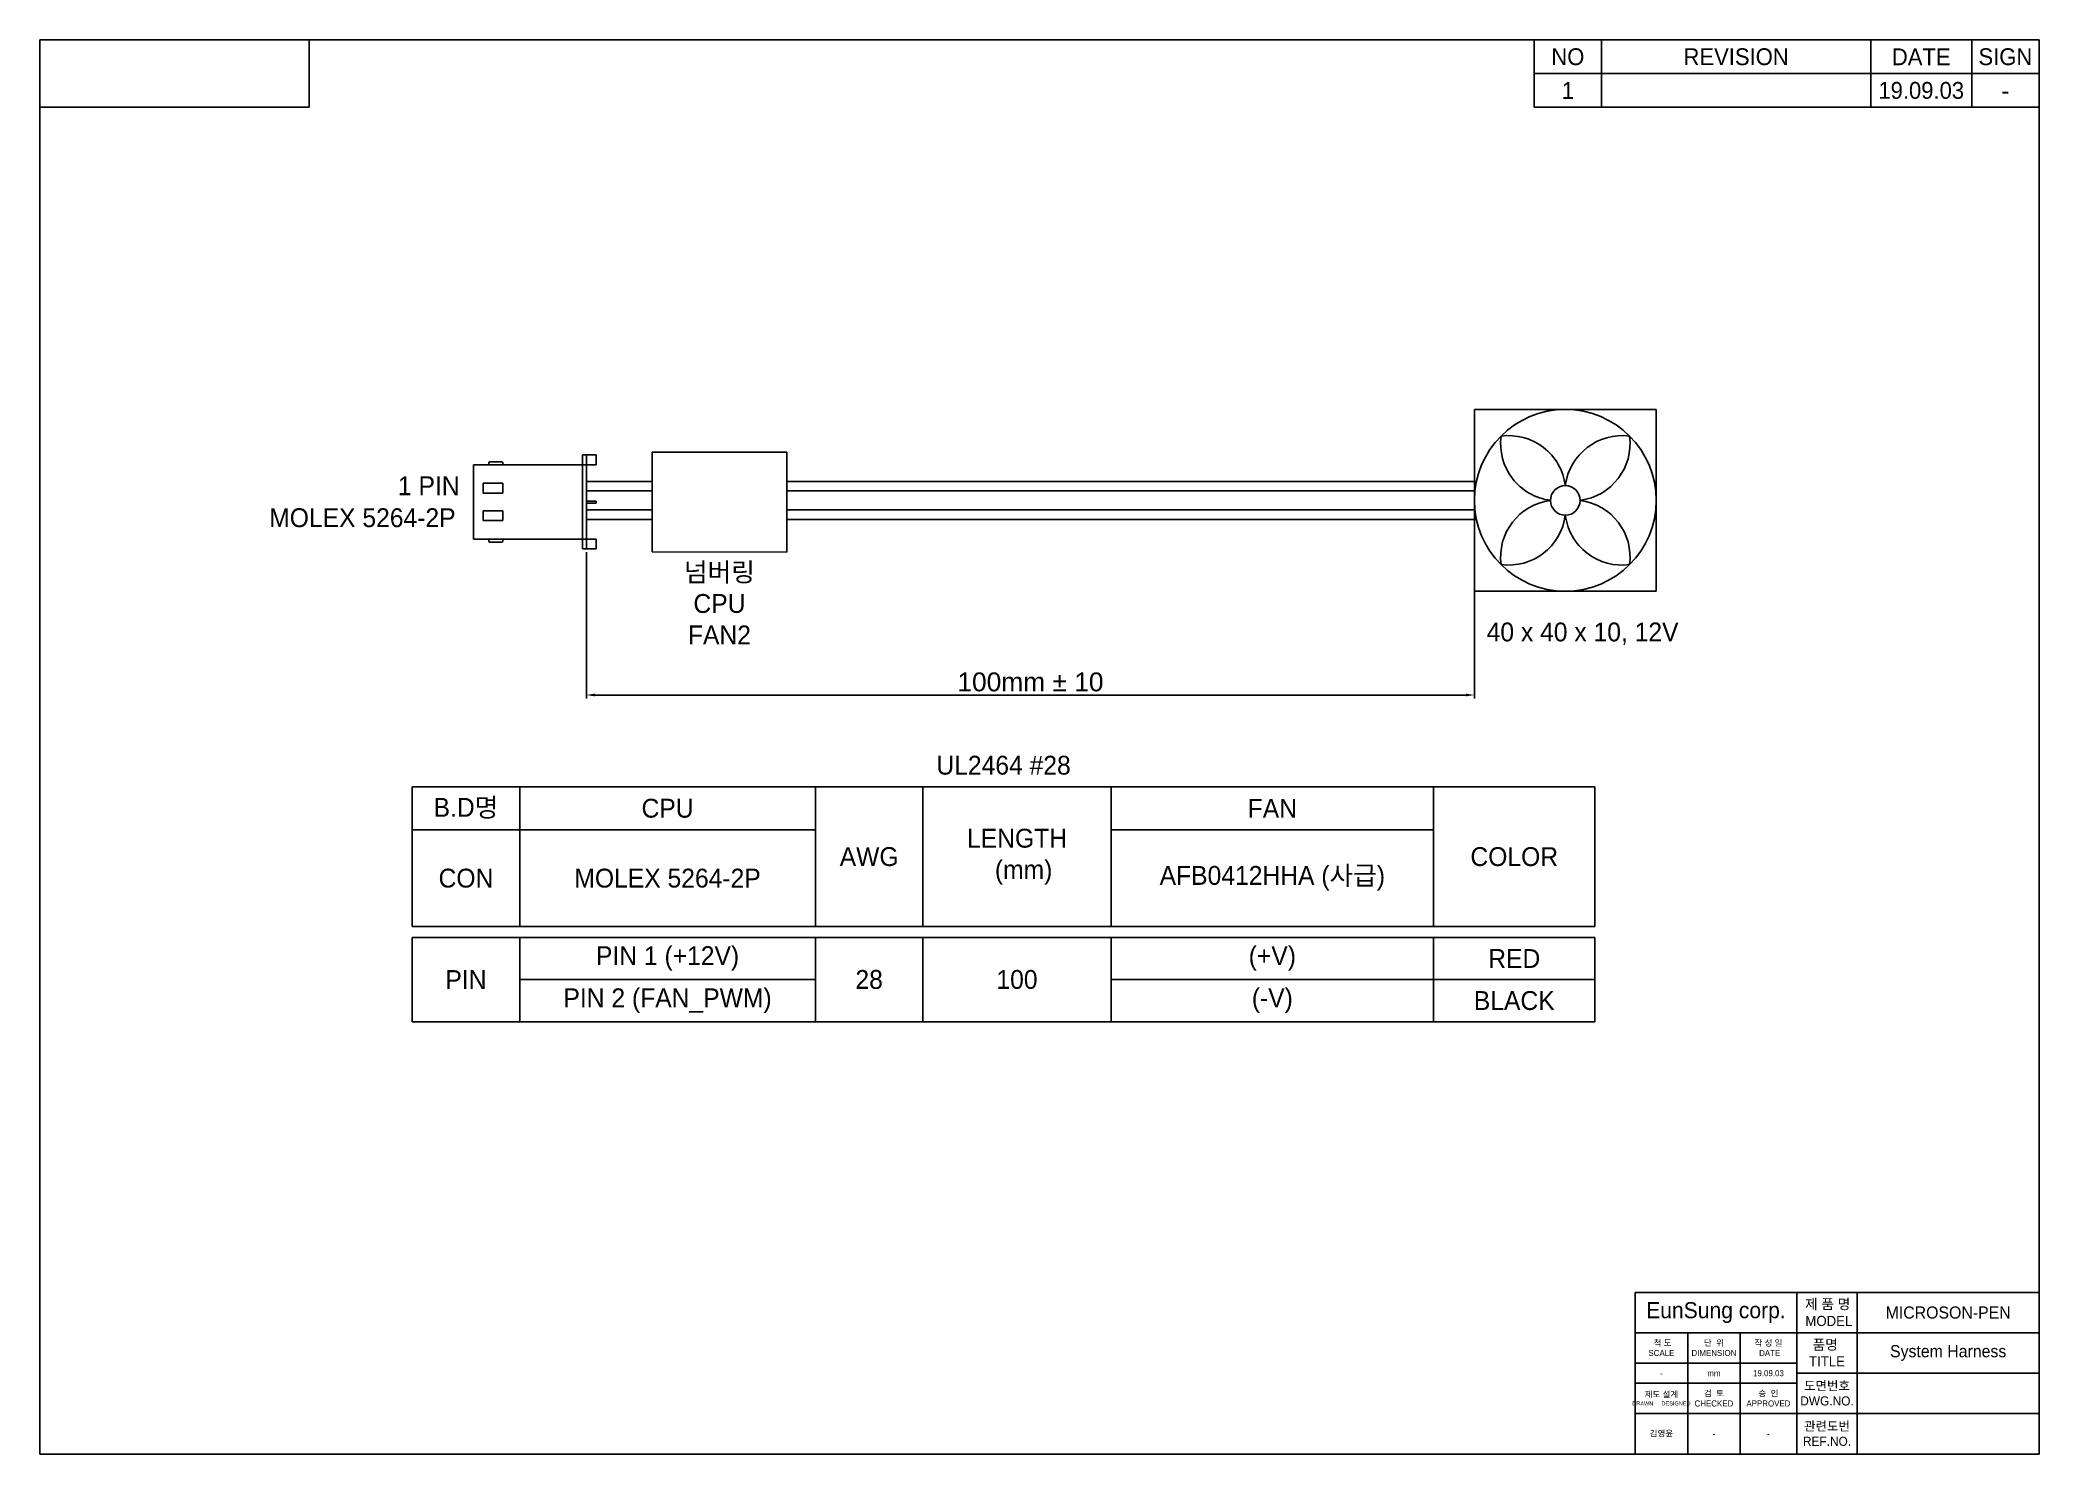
# Model space of a CAD drawing. Header units: millimetres. Extents: x 0 to 2432, y -442 to 868.
# Drawn here: x 1838 to 2432, y -442 to -22 of the extents above; entities that cross this region are included whole.
import ezdxf

# ---------------------------------------------------------------- set-up
doc = ezdxf.new("R2010")
doc.units = ezdxf.units.MM
doc.layers.add('0 @ 1', color=7, linetype='Continuous')
doc.styles.get("Standard").update_dxf_attribs({"font": 'arial.ttf'})
doc.styles.add('주석', font='gulim.ttc')
doc.dimstyles.new('ISO-25$0', dxfattribs={"dimtxt": 2.5, "dimasz": 2.5, "dimexe": 1, "dimexo": 1, "dimgap": 1, "dimtad": 1, "dimdec": 4, "dimdsep": 46, "dimtxsty": 'Standard', "dimcen": 2.5, "dimadec": 0, "dimazin": 2, "dimtfac": 1, "dimtdec": 4, "dimtmove": 0, "dimatfit": 3, "dimfxl": 0, "dimarcsym": 0})

msp = doc.modelspace()

# ---------------------------------------------------------------- texts
at = {"attachment_point": 5, "style": '주석'}
for s, insert, char_height, width in [('19.09.03', (2397.3878, -37.42252), 5, 30), ('40 x 40 x 10, 12V', (2296.76245, -198.76957), 5.6, 87.8570392), ('B.D명', (1964.966, -250.64291), 5.6, 31.9480142), ('CPU', (2024.86852, -250.64291), 5.6, 87.8570392), ('FAN', (2204.5761, -250.64291), 5.6, 95.8440427), ('LENGTH\\P{\\fGulim|b0|i0|c129|p50;\\W1.93502; }(mm)', (2128.69957, -265.01951), 5.6, 55.9090249), ('AWG', (2084.77105, -265.01951), 5.6, 31.9480142), ('AFB0412HHA (사급)', (2204.5761, -271.40912), 5.6, 95.8440427), ('COLOR', (2276.45914, -265.01951), 5.6, 47.9220214), ('CON', (1964.966, -271.40912), 5.6, 31.9480142), ('MOLEX 5264-2P', (2024.86852, -271.40912), 5.6, 87.8570392), ('PIN 1 (+12V)', (2024.86852, -295.24351), 5.6, 87.8570392), ('RED', (2276.45914, -295.24351), 5.6, 47.9220214), ('PIN 2 (FAN_PWM)', (2024.86852, -307.76948), 5.6, 87.8570392), ('BLACK', (2276.45914, -307.76948), 5.6, 47.9220214), ('EunSung corp.', (2336.3878, -400.42252), 4.7922, 48), ('{\\fGulim|b0|i0|c129|p50;\\W0.30066; }제 품 명  \\P MODEL', (2369.3878, -400.42252), 3, 18), ('MICROSON-PEN', (2405.3878, -400.42252), 3.6, 54), ('{\\fGulim|b0|i0|c129|p50;\\W1.07709; }척 도 \\PSCALE', (2320.1878, -410.92252), 1.8, 15.6), ('{단  위\\PDIMENSION}', (2335.7878, -410.92252), 1.8, 15.6), ('작 성 일\\P{\\fGulim|b0|i0|c129|p50;\\W1.15198; }DATE', (2351.9878, -410.92252), 1.8, 16.8), ('{품명 \\W0.94493; \\W1;TITLE}', (2369.3878, -412.42252), 3, 18), ('System Harness', (2405.3878, -412.42252), 3.6, 54), ('-', (2320.1878, -418.42252), 1.8, 15.6), ('mm', (2335.7878, -418.42252), 1.8, 15.6), ('19.09.03', (2351.9878, -418.42252), 1.8, 16.8), ('도면번호 DWG.NO.', (2369.3878, -424.42252), 2.7, 18), ('{제도 설계\\P\\H0.66667x;DRAWN\\H1.49999x;\\W3.72022; \\H0.66667x;\\W1;DESIGNED}', (2320.1878, -425.92252), 1.8, 15.6), ('{검  토\\PCHECKED}', (2335.7878, -425.92252), 1.8, 15.6), ('{승  인\\PAPPROVED}', (2351.9878, -425.92252), 1.8, 16.8), ('관련도번\\PREF.NO.', (2369.3878, -436.42252), 2.7, 18), ('김영윤', (2320.1878, -436.42252), 1.8, 15.6), ('-', (2335.7878, -436.42252), 1.8, 15.6), ('-', (2351.9878, -436.42252), 1.8, 16.8)]:
    msp.add_mtext(s, dxfattribs=dict(at, insert=insert, char_height=char_height, width=width))
at = {"layer": '0 @ 1', "style": '주석'}
for s, insert, char_height, width, attachment_point in [('NO', (2292.3878, -27.42252), 5, 20, 5), ('REVISION', (2342.3878, -27.42252), 5, 80, 5), ('DATE', (2397.3878, -27.42252), 5, 30, 5), ('SIGN', (2422.3878, -27.42252), 5, 20, 5), ('1', (2292.3878, -37.42252), 5, 20, 5), ('-', (2422.3878, -37.42252), 5.6, 20, 5), ('1 PIN', (1944.75048, -152.02234), 5.6, 35.8666684, 1), ('MOLEX 5264-2P', (1934.19291, -164.35151), 5.6, 69.4203014, 5), ('{넘버링\\PCPU\\PFAN2}', (2040.28565, -189.79488), 5.6, 40, 5), ('UL2464 #28', (2124.70607, -237.8637), 5.6, 351.4281566, 5), ('(+V)', (2204.5761, -295.24351), 5.6, 95.8440427, 5), ('PIN', (1964.966, -301.5065), 5.6, 31.9480142, 5), ('28', (2084.77105, -301.5065), 5.6, 31.9480142, 5), ('100', (2128.69957, -301.5065), 5.6, 55.9090249, 5), ('(-V)', (2204.5761, -307.76948), 5.6, 95.8440427, 5)]:
    msp.add_mtext(s, dxfattribs=dict(at, insert=insert, char_height=char_height, width=width, attachment_point=attachment_point))

# ---------------------------------------------------------------- blocks, each defined once
blk = doc.blocks.new('*D35')
at = {"color": 0, "lineweight": -2}
for p, q in [((2000.77, -174.57), (2000.77, -217.98)), ((2264.63, -174.57), (2264.63, -217.98)), ((2003.27, -216.98), (2262.13, -216.98))]:
    blk.add_line(p, q, dxfattribs=at)
at = {"color": 0}
for points in [[(2003.27, -216.56), (2003.27, -217.39), (2000.77, -216.98)], [(2262.13, -217.39), (2262.13, -216.56), (2264.63, -216.98)]]:
    blk.add_solid(points, dxfattribs=at)
at = {"layer": 'Defpoints', "color": 0}
for p in [(2000.77, -173.57), (2264.63, -173.57), (2264.63, -216.98)]:
    blk.add_point(p, dxfattribs=at)
at = {"color": 0, "insert": (2132.7, -213.12), "char_height": 2.5, "attachment_point": 5}
blk.add_mtext('{\\H2.24x;100mm ± 10}', dxfattribs=at)

# ---------------------------------------------------------------- dimensions: what is measured, and where the dimension line sits
dim = msp.add_aligned_dim(p1=(2000.77137, -173.57039), p2=(2264.63469, -173.57039), distance=-43.40667, text='{\\H2.24x;100mm ± 10}', dimstyle='ISO-25$0')
dim.commit()
dim.dimension.update_dxf_attribs({"geometry": '*D35', "text_midpoint": (2132.70303, -213.11825)})

# ---------------------------------------------------------------- linework, layer by layer
for p, q in [((1838.3878, -22.42252), (2432.3878, -22.42252)), ((1838.3878, -442.42252), (1838.3878, -22.42252)), ((1918.3878, -22.42252), (1918.3878, -42.42252)), ((2282.3878, -22.42252), (2282.3878, -42.42252)), ((2302.3878, -22.42252), (2302.3878, -42.42252)), ((2382.3878, -22.42252), (2382.3878, -42.42252)), ((2412.3878, -22.42252), (2412.3878, -42.42252)), ((2432.3878, -22.42252), (2432.3878, -442.42252)), ((2282.3878, -32.42252), (2432.3878, -32.42252)), ((1918.3878, -42.42252), (1838.3878, -42.42252)), ((2282.3878, -42.42252), (2432.3878, -42.42252)), ((2264.63469, -132.16601), (2318.63469, -132.16601)), ((2264.63469, -132.16601), (2264.63469, -186.16601)), ((2318.63469, -186.16601), (2318.63469, -132.16601)), ((1971.73532, -147.99171), (1971.73532, -148.57041)), ((1975.59774, -147.70236), (1972.02467, -147.70236)), ((1975.88709, -148.57041), (1975.88709, -147.99171)), ((2003.66489, -145.67689), (1999.61396, -145.67689)), ((1999.61396, -145.67689), (1999.61396, -173.57039)), ((2000.77137, -145.67689), (2000.77137, -173.57039)), ((2003.66489, -145.67689), (2003.66489, -148.57041)), ((2020.28565, -144.82686), (2020.28565, -174.42042)), ((2020.28565, -144.82686), (2060.28565, -144.82686)), ((2060.28565, -144.82686), (2060.28565, -174.50815)), ((1967.20653, -148.57041), (1967.20653, -170.67689)), ((2003.66489, -148.57041), (1967.20653, -148.57041)), ((1970.10005, -154.09704), (1970.10005, -156.99056)), ((1975.88709, -154.09704), (1970.10005, -154.09704)), ((1975.88709, -154.09704), (1975.88709, -156.99056)), ((2000.77137, -153.51601), (2020.28565, -153.51601)), ((2060.28565, -153.51601), (2264.63469, -153.51601)), ((1975.88709, -156.99056), (1970.10005, -156.99056)), ((2000.77137, -156.36601), (2020.28565, -156.36601)), ((2000.77137, -159.37041), (2003.66489, -159.37041)), ((2000.77137, -159.94912), (2003.66489, -159.94912)), ((2003.66489, -159.37041), (2003.66489, -159.94912)), ((2003.66489, -159.37041), (2003.66489, -159.94912)), ((2060.28565, -156.36601), (2264.63469, -156.36601)), ((1970.10005, -162.25676), (1970.10005, -165.15029)), ((1975.88709, -162.25676), (1970.10005, -162.25676)), ((1975.88709, -165.15029), (1970.10005, -165.15029)), ((1975.88709, -162.25676), (1975.88709, -165.15029)), ((2000.77137, -161.96601), (2020.28565, -161.96601)), ((2000.77137, -164.81601), (2020.28565, -164.81601)), ((2060.28565, -161.96601), (2264.63469, -161.96601)), ((2060.28565, -164.81601), (2264.63469, -164.81601)), ((2291.63469, -163.853), (2291.63469, -163.853)), ((2291.63469, -163.853), (2291.63469, -163.853)), ((1967.20653, -170.67689), (2003.66486, -170.67689)), ((1971.73532, -171.25559), (1971.73532, -170.67689)), ((1975.59774, -171.54494), (1972.02467, -171.54494)), ((1975.88709, -170.67689), (1975.88709, -171.25559)), ((2003.66486, -170.67689), (2003.66486, -173.57039)), ((1999.61396, -173.57039), (2003.66486, -173.57039)), ((2020.28565, -174.42042), (2060.28565, -174.50815)), ((2264.63469, -186.16601), (2318.63469, -186.16601)), ((1948.99199, -244.2533), (2300.42015, -244.2533)), ((1948.99199, -285.78572), (1948.99199, -244.2533)), ((1980.94001, -244.2533), (1980.94001, -285.78572)), ((2068.79704, -244.2533), (2068.79704, -285.78572)), ((2100.74506, -285.78572), (2100.74506, -244.2533)), ((2156.65408, -285.78572), (2156.65408, -244.2533)), ((2252.49813, -257.03251), (2252.49813, -244.2533)), ((2300.42015, -244.2533), (2300.42015, -285.78572)), ((1948.99199, -257.03251), (2068.79704, -257.03251)), ((2156.65408, -257.03251), (2252.49813, -257.03251)), ((2252.49813, -257.03251), (2252.49813, -285.78572)), ((1948.99199, -285.78572), (2300.42015, -285.78572)), ((1948.99199, -288.98052), (2300.42015, -288.98052)), ((1948.99199, -288.98052), (1948.99199, -314.03247)), ((1980.94001, -301.5065), (1980.94001, -288.98052)), ((2068.79704, -301.5065), (2068.79704, -288.98052)), ((2100.74506, -314.03247), (2100.74506, -288.98052)), ((2156.65408, -301.5065), (2156.65408, -288.98052)), ((2252.49813, -301.5065), (2252.49813, -288.98052)), ((2300.42015, -288.98052), (2300.42015, -314.03247)), ((1980.94001, -301.5065), (2068.79704, -301.5065)), ((1980.94001, -301.5065), (1980.94001, -314.03247)), ((2068.79704, -301.5065), (2068.79704, -314.03247)), ((2156.65408, -301.5065), (2252.49813, -301.5065)), ((2156.65408, -301.5065), (2156.65408, -314.03247)), ((2252.49813, -301.5065), (2252.49813, -314.03247)), ((2252.49813, -301.5065), (2300.42015, -301.5065)), ((1980.94001, -314.03247), (1948.99199, -314.03247)), ((1980.94001, -314.03247), (2068.79704, -314.03247)), ((2068.79704, -314.03247), (2100.74506, -314.03247)), ((2100.74506, -314.03247), (2156.65408, -314.03247)), ((2156.65408, -314.03247), (2252.49813, -314.03247)), ((2252.49813, -314.03247), (2300.42015, -314.03247)), ((2312.3878, -442.42252), (2312.3878, -394.42252)), ((2312.3878, -394.42252), (2432.3878, -394.42252)), ((2360.3878, -442.42252), (2360.3878, -394.42252)), ((2360.3878, -394.42252), (2378.3878, -394.42252)), ((2378.3878, -394.42252), (2378.3878, -442.42252)), ((2327.9878, -406.42252), (2312.3878, -406.42252)), ((2327.9878, -442.42252), (2327.9878, -406.42252)), ((2327.9878, -406.42252), (2343.5878, -406.42252)), ((2343.5878, -406.42252), (2343.5878, -442.42252)), ((2343.5878, -406.42252), (2360.3878, -406.42252)), ((2360.3878, -406.42252), (2378.3878, -406.42252)), ((2378.3878, -406.42252), (2432.3878, -406.42252)), ((2360.3878, -415.42252), (2312.3878, -415.42252)), ((2360.3878, -421.42252), (2312.3878, -421.42252)), ((2360.3878, -418.42252), (2432.3878, -418.42252)), ((2360.3878, -430.42252), (2312.3878, -430.42252)), ((2360.3878, -430.42252), (2432.3878, -430.42252)), ((2432.3878, -442.42252), (1838.3878, -442.42252))]:
    msp.add_line(p, q)
for radius in [27, 4.40784]:
    msp.add_circle((2291.63469, -159.16601), radius)
for centre, radius, start, end in [((2289.43077, -142.27805), 17.03116, 172.56477421, 262.56477421), ((2289.43077, -142.27805), 17.03116, 172.56477421, 262.56477421), ((2274.74673, -156.96209), 17.03116, 7.43522579, 97.43522579), ((2274.74673, -156.96209), 17.03116, 7.43522579, 97.43522579), ((2308.52265, -156.96209), 17.03116, 82.56477421, 172.56477421), ((2293.83861, -142.27805), 17.03116, 277.43522579, 7.43522579), ((1972.02467, -147.99171), 0.28935, 90, 180), ((1975.59774, -147.99171), 0.28935, 0, 90), ((2289.43077, -176.05398), 17.03116, 97.43522579, 187.43522579), ((2293.83861, -176.05398), 17.03116, 352.56477421, 82.56477421), ((2274.74673, -161.36994), 17.03116, 262.56477421, 352.56477421), ((2308.52265, -161.36994), 17.03116, 187.43522579, 277.43522579), ((1972.02467, -171.25559), 0.28935, 180, 270), ((1975.59774, -171.25559), 0.28935, 270, 0)]:
    msp.add_arc(centre, radius, start, end)

msp.set_redraw_order([(e.dxf.handle, doc.entitydb.next_handle()) for e in msp.query("TEXT MTEXT ATTDEF DIMENSION ARC_DIMENSION")])  # texts and dimensions are drawn at this point

doc.saveas('drawing.dxf')
